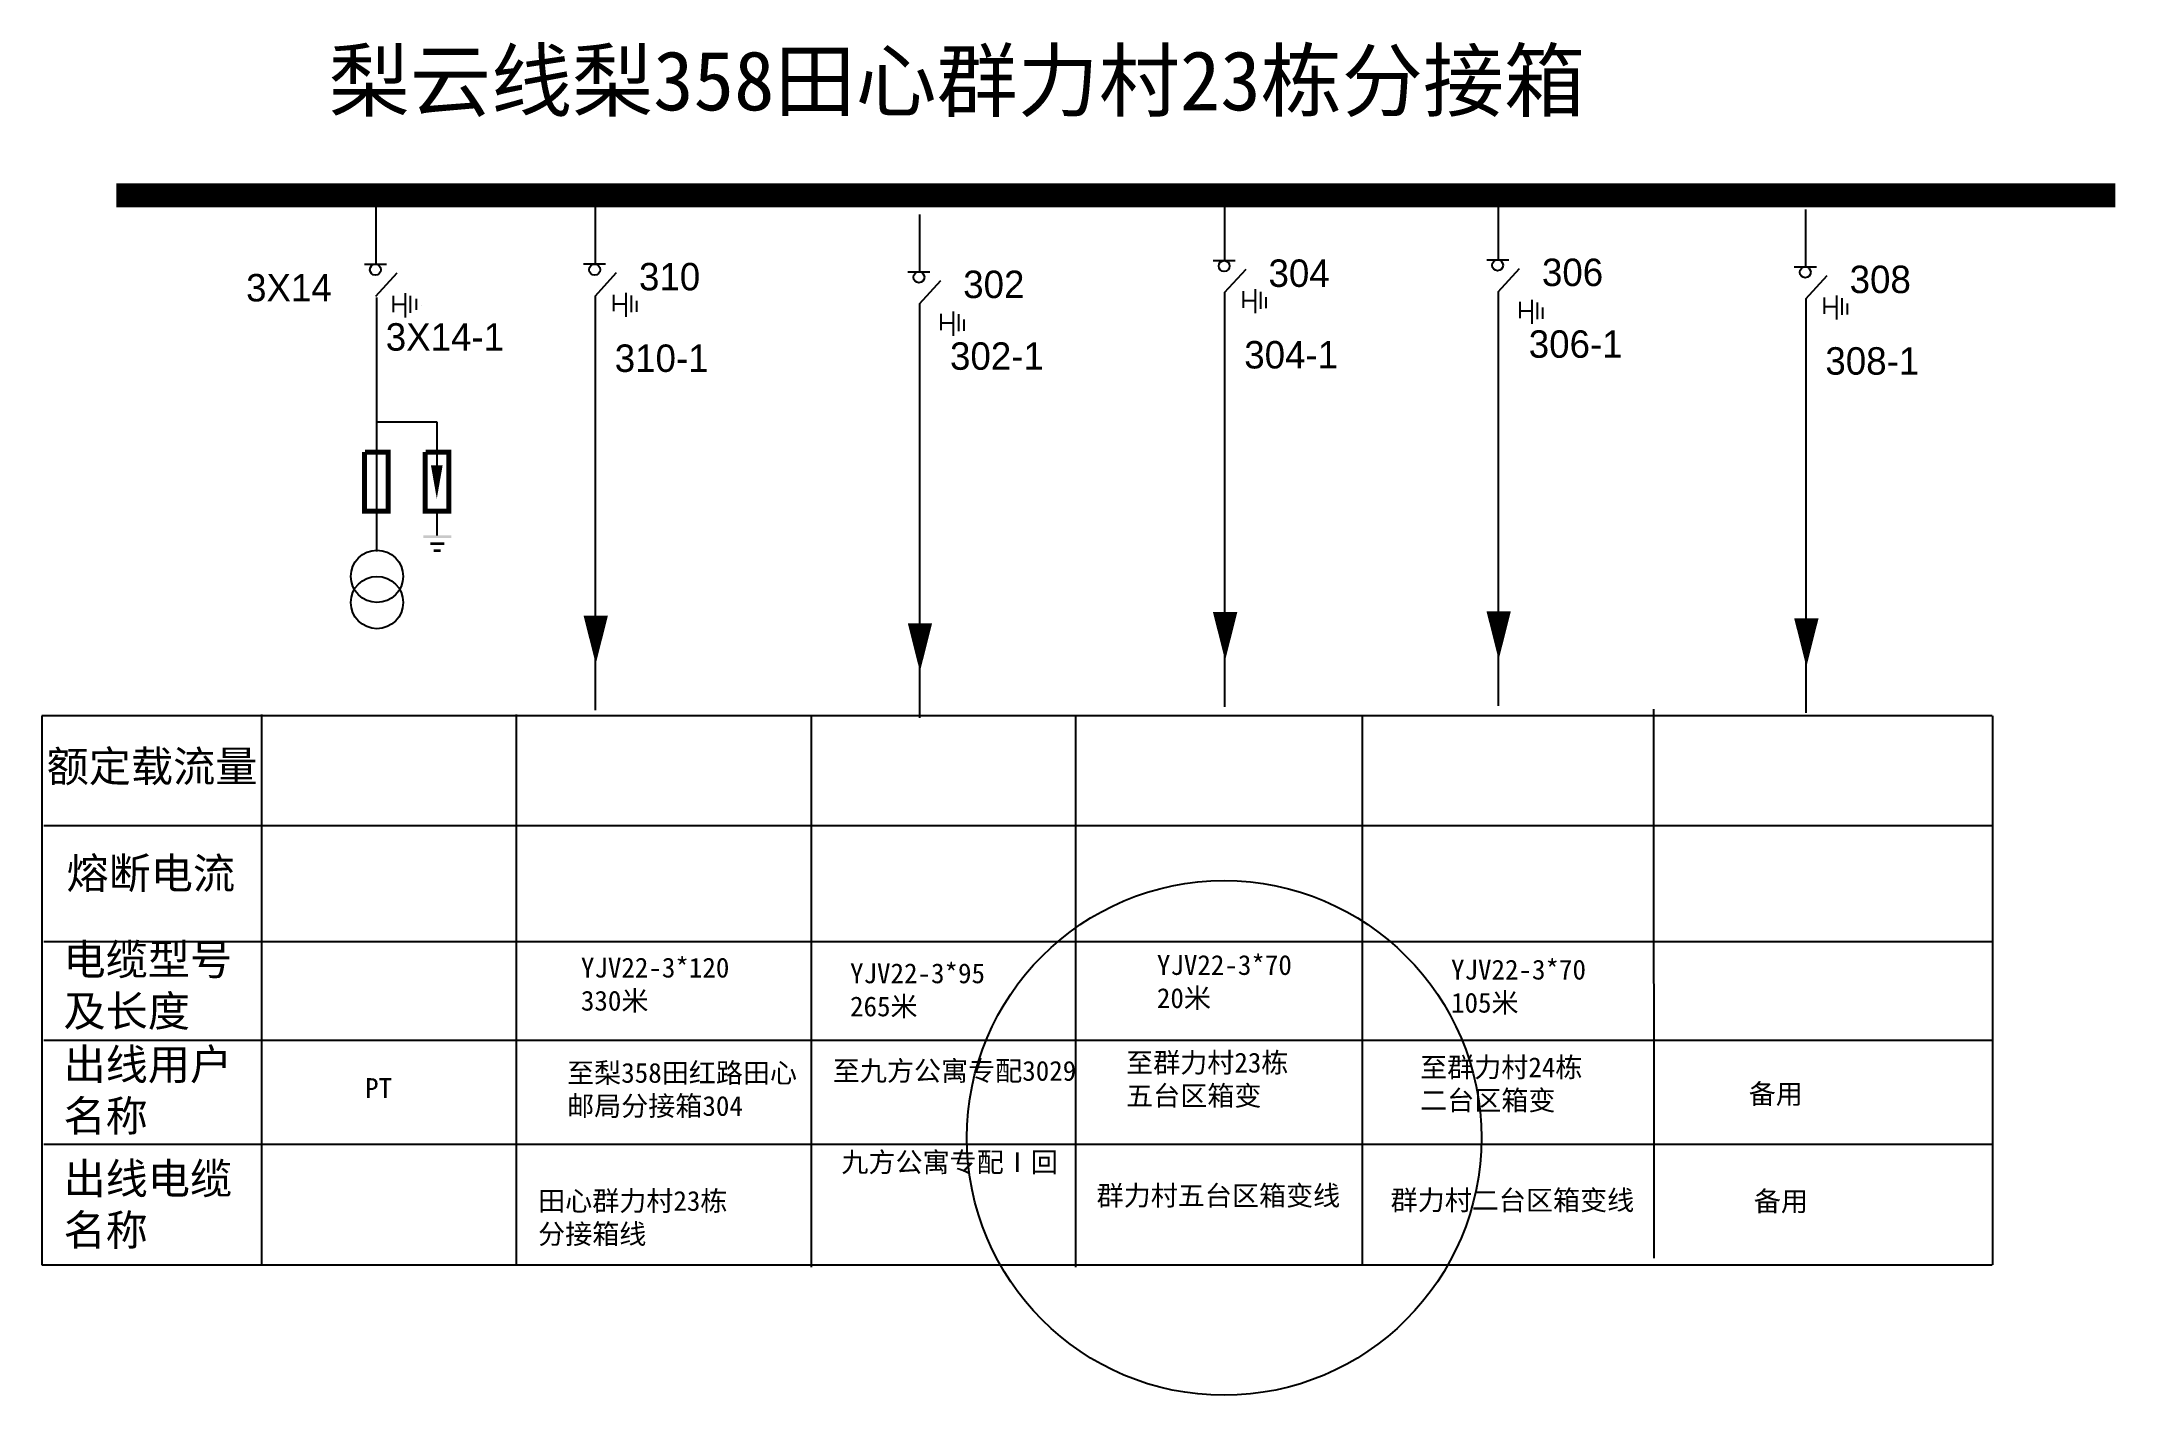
# Model space of a CAD drawing. Extents: x 69 to 1079, y -405 to -10.
# Drawn here: x 896.5 to 1071.9, y -265.8 to -152 of the extents above; entities that cross this region are included whole.
import ezdxf

# ---------------------------------------------------------------- set-up
doc = ezdxf.new("R2010")
doc.units = 0
doc.header["$LTSCALE"] = 0.774411
doc.linetypes.add('DASHED', pattern=[0.45, 0.3, -0.15])
doc.layers.get('0').update_dxf_attribs({"linetype": 'CONTINUOUS'})
doc.layers.add('F11', color=7, linetype='CONTINUOUS')
doc.styles.add('hztxt_txtstyle_0.00_0_0', font='', dxfattribs={"bigfont": 'hztxt.shx'})
doc.styles.add('hztxt_txtstyle_2.31_0_0', font='', dxfattribs={"height": 2.307931, "bigfont": 'hztxt.shx'})
doc.styles.add('字体', font='', dxfattribs={"height": 2.5})
doc.styles.get('hztxt_txtstyle_0.00_0_0').set_extended_font_data('hztxt')
doc.styles.get('hztxt_txtstyle_2.31_0_0').set_extended_font_data('hztxt')
doc.styles.get('字体').set_extended_font_data('KaiTi_GB2312')

msp = doc.modelspace()

# ---------------------------------------------------------------- texts
at = {"insert": (920.65, -152.74), "char_height": 5, "width": 142.7038, "attachment_point": 1, "style": '字体'}
msp.add_mtext('{\\fSimSun|b0|i0|c134|p2;梨云线梨}358{\\fSimSun|b0|i0|c134|p2;田心群力村23栋分接箱}', dxfattribs=at)
at = {"linetype": 'DASHED', "attachment_point": 1, "style": 'hztxt_txtstyle_0.00_0_0'}
for s, insert, char_height, width in [('{\\f\uffbfﾬￌﾣﾤ_GB2312|b0|i0|c134|p49;额定载流量}', (896.91, -211.61), 2.6, 28.7366), ('{\\f\uffbfﾬￌﾣﾤ_GB2312|b0|i0|c134|p49;熔断电流}', (898.58, -220.6), 2.6, 28.7366), ('{\\f\uffbfﾬￌﾣﾤ_GB2312|b0|i0|c134|p49;电缆型号及长度}', (898.33, -227.85), 2.6, 14.4991), ('{\\fSimSun|b0|i0|c134|p2;YJV22-3*120\\P330米}', (941.85, -229), 1.6688, 24.5783), ('{\\fSimSun|b0|i0|c134|p2;YJV22-3*95\\P265米}', (964.49, -229.48), 1.6688, 24.5783), ('{\\fSimSun|b0|i0|c134|p2;YJV22-3*70\\P20米}', (990.3, -228.78), 1.6688, 24.5783), ('{\\fSimSun|b0|i0|c134|p2;YJV22-3*70\\P105米}', (1015.04, -229.17), 1.6688, 24.5783), ('{\\f\uffbfﾬￌﾣﾤ_GB2312|b0|i0|c134|p49;出线用户名称}', (898.33, -236.67), 2.6, 14.4991), ('{\\fSimSun|b0|i0|c134|p2;至群力村23栋五台区箱变}', (987.71, -236.99), 1.6688, 14.3364), ('{\\fSimSun|b0|i0|c134|p2;至梨\\fKaiTi_GB2312|b0|i0|c134|p49;358\\fSimSun|b0|i0|c134|p2;田红路田心邮局分接箱304}', (940.69, -237.85), 1.6688, 20.5851), ('{\\fSimSun|b0|i0|c134|p2;至九方公寓专配3029}', (963.04, -237.68), 1.6688, 20.5851), ('{\\fSimSun|b0|i0|c134|p2;至群力村24栋二台区箱变}', (1012.44, -237.38), 1.6688, 14.3364), ('{\\fSimSun|b0|i0|c134|p2;PT}', (923.7, -239.13), 1.6688, 22.876), ('{\\fSimSun|b0|i0|c134|p2;备用}', (1040.08, -239.62), 1.6688, 22.876), ('{\\fSimSun|b0|i0|c134|p2;九方公寓专配Ⅰ回}', (963.76, -245.36), 1.6688, 20.5851), ('{\\f\uffbfﾬￌﾣﾤ_GB2312|b0|i0|c134|p49;出线电缆名称}', (898.33, -246.27), 2.6, 14.4991), ('{\\fSimSun|b0|i0|c134|p2;田心群力村23栋分接箱线}', (938.25, -248.62), 1.6688, 18.0239), ('{\\fSimSun|b0|i0|c134|p2;群力村五台区箱变线}', (985.23, -248.17), 1.6688, 21.3121), ('{\\fSimSun|b0|i0|c134|p2;群力村二台区箱变线}', (1009.96, -248.56), 1.6688, 21.3121), ('{\\fSimSun|b0|i0|c134|p2;备用}', (1040.51, -248.64), 1.6688, 22.876)]:
    msp.add_mtext(s, dxfattribs=dict(at, insert=insert, char_height=char_height, width=width))
at = {"layer": 'F11', "lineweight": -3, "char_height": 2.3079, "width": 19.4417, "attachment_point": 1}
for s, insert, style in [('\\pl2.308;3X14', (911.38, -171.5), 'hztxt_txtstyle_0.00_0_0'), ('\\pl2.30793;310', (944.43, -170.57), 'hztxt_txtstyle_0.00_0_0'), ('\\pl2.308;302', (971.7, -171.22), 'hztxt_txtstyle_2.31_0_0'), ('\\pl2.308;304', (997.38, -170.28), 'hztxt_txtstyle_0.00_0_0'), ('\\pl2.308;306', (1020.38, -170.21), 'hztxt_txtstyle_2.31_0_0'), ('\\pl2.308;308', (1046.26, -170.8), 'hztxt_txtstyle_0.00_0_0'), ('\\pl2.308;3X14-1', (923.13, -175.64), 'hztxt_txtstyle_0.00_0_0'), ('\\pl2.308;304-1', (995.34, -177.14), 'hztxt_txtstyle_0.00_0_0'), ('\\pl2.308;306-1', (1019.27, -176.24), 'hztxt_txtstyle_2.31_0_0'), ('\\pl2.30793;310-1', (942.39, -177.43), 'hztxt_txtstyle_0.00_0_0'), ('\\pl2.308;302-1', (970.59, -177.25), 'hztxt_txtstyle_2.31_0_0'), ('\\pl2.308;308-1', (1044.22, -177.66), 'hztxt_txtstyle_0.00_0_0')]:
    msp.add_mtext(s, dxfattribs=dict(at, insert=insert, style=style))

# ---------------------------------------------------------------- blocks, each defined once
blk = doc.blocks.new('JD')
for points in [[(-2, 0.2), (-2, -0.2), (2, 0.2), (2, -0.2)], [(1, -1.2), (1, -0.8), (-1, -1.2), (-1, -0.8)], [(-0.5, -1.8), (-0.5, -2.2), (0.5, -1.8), (0.5, -2.2)]]:
    blk.add_trace(points)

# ---------------------------------------------------------------- linework, layer by layer
for p, q in [((924.66, -173.48), (924.66, -194.83)), ((924.63, -183.94), (929.73, -183.94)), ((929.73, -183.94), (929.73, -187.66)), ((929.73, -191.58), (929.73, -193.5))]:
    msp.add_line(p, q)
at = {"linetype": 'Continuous'}
for p, q in [((896.5, -208.66), (896.5, -254.83)), ((925.45, -208.66), (896.5, -208.66)), ((1060.55, -208.66), (925.45, -208.66)), ((1007.6, -254.83), (1007.6, -208.66)), ((1032.12, -254.26), (1032.11, -208.09)), ((1060.62, -254.83), (1060.61, -208.66)), ((896.5, -254.83), (1060.55, -254.83))]:
    msp.add_line(p, q, dxfattribs=at)
at = {"linetype": 'ByBlock'}
for p, q in [((914.99, -208.56), (914.99, -254.83)), ((936.4, -208.56), (936.4, -254.83)), ((961.21, -208.75), (961.21, -255.02)), ((983.45, -208.75), (983.45, -255.02)), ((896.67, -217.89), (1060.61, -217.89)), ((896.67, -227.63), (1060.61, -227.63)), ((896.67, -235.95), (1060.62, -235.95)), ((896.67, -244.68), (1060.62, -244.68))]:
    msp.add_line(p, q, dxfattribs=at)
for points, const_width in [([(902.77, -164.89), (1070.92, -164.89)], 2), ([(923.64, -186.48), (923.64, -191.45), (925.63, -191.45), (925.63, -186.48), (923.7, -186.48)], 0.42), ([(928.74, -186.48), (928.74, -191.45), (930.73, -191.45), (930.73, -186.48), (928.8, -186.48)], 0.42)]:
    msp.add_lwpolyline(points, dxfattribs=dict(const_width=const_width))
for points in [[(929.73, -187.6, 0.98, 0, 0), (929.73, -190.4, 0, 0, 0)], [(943.1, -200.23, 2.05, 0, 0), (943.1, -204.3, 0, 0, 0)], [(970.37, -200.87, 2.05, 0, 0), (970.37, -204.94, 0, 0, 0)], [(996.04, -199.94, 2.05, 0, 0), (996.04, -204, 0, 0, 0)], [(1019.05, -199.87, 2.05, 0, 0), (1019.05, -203.93, 0, 0, 0)], [(1044.93, -200.46, 2.05, 0, 0), (1044.93, -204.53, 0, 0, 0)]]:
    msp.add_lwpolyline(points, format="xyseb")
for centre in [(924.7, -196.93), (924.7, -199.13)]:
    msp.add_circle(centre, 2.2)
at = {"color": 1, "linetype": 'Continuous'}
msp.add_circle((995.95, -244.16), 21.64, dxfattribs=at)
at = {"layer": 'F11', "lineweight": -3}
for p, q in [((924.6, -165.87), (924.6, -170.63)), ((943.04, -165.86), (943.04, -170.62)), ((970.32, -166.51), (970.32, -171.27)), ((995.99, -165.57), (995.99, -170.33)), ((1019, -165.5), (1019, -170.26)), ((1044.87, -166.09), (1044.87, -170.85)), ((923.64, -170.67), (925.49, -170.67)), ((924.61, -173.37), (926.41, -171.4)), ((942.08, -170.66), (943.93, -170.66)), ((943.05, -173.36), (944.85, -171.39)), ((969.36, -171.31), (971.21, -171.31)), ((995.03, -170.37), (996.88, -170.37)), ((996, -173.07), (997.8, -171.1)), ((1018.04, -170.3), (1019.89, -170.3)), ((1019, -173), (1020.81, -171.03)), ((1043.91, -170.89), (1045.77, -170.89)), ((1044.88, -173.59), (1046.68, -171.62)), ((926.06, -173.33), (926.06, -174.71)), ((927.06, -173.12), (927.06, -175.15)), ((927.5, -173.34), (927.5, -174.77)), ((927.99, -173.59), (927.99, -174.53)), ((943.05, -173.36), (943.05, -208.18)), ((944.6, -173.25), (944.6, -174.63)), ((945.63, -173.08), (945.63, -175.11)), ((946.07, -173.3), (946.07, -174.72)), ((970.32, -174.01), (972.13, -172.04)), ((996, -173.07), (996, -207.89)), ((997.55, -172.96), (997.55, -174.34)), ((998.58, -172.79), (998.58, -174.81)), ((999.02, -173.01), (999.02, -174.43)), ((999.47, -173.45), (999.47, -174.39)), ((1019, -173), (1019, -207.82)), ((1021.85, -173.67), (1021.85, -175.69)), ((1044.88, -173.59), (1044.88, -208.41)), ((1046.43, -173.48), (1046.43, -174.86)), ((1047.46, -173.31), (1047.46, -175.34)), ((1047.9, -173.53), (1047.9, -174.95)), ((926.07, -174.05), (927.06, -174.05)), ((928.45, -174.18), (928.45, -174.18)), ((944.64, -174.01), (945.63, -174.01)), ((946.52, -173.75), (946.52, -174.68)), ((970.32, -174.01), (970.32, -208.83)), ((972.14, -174.84), (972.14, -176.22)), ((973.17, -174.67), (973.17, -176.7)), ((973.61, -174.89), (973.61, -176.32)), ((974.06, -175.34), (974.06, -176.27)), ((997.59, -173.72), (998.58, -173.72)), ((1020.82, -173.84), (1020.82, -175.22)), ((1020.87, -174.6), (1021.85, -174.6)), ((1022.29, -173.89), (1022.29, -175.31)), ((1022.74, -174.33), (1022.74, -175.27)), ((1046.47, -174.24), (1047.46, -174.24)), ((1048.35, -173.98), (1048.35, -174.91)), ((972.18, -175.6), (973.17, -175.6))]:
    msp.add_line(p, q, dxfattribs=at)
for centre in [(924.57, -171.14), (943.01, -171.14), (970.28, -171.78), (995.96, -170.84), (1018.96, -170.77), (1044.84, -171.36)]:
    msp.add_circle(centre, 0.459, dxfattribs=at)

# ---------------------------------------------------------------- block references
at = {"xscale": 0.5879999999770007, "yscale": 0.5879999998956009, "zscale": 0.588}
msp.add_blockref('JD', (929.77, -193.59), dxfattribs=at)

msp.set_redraw_order([(e.dxf.handle, doc.entitydb.next_handle()) for e in msp.query("TEXT MTEXT ATTDEF DIMENSION ARC_DIMENSION")])  # texts and dimensions are drawn at this point

doc.saveas('drawing.dxf')
